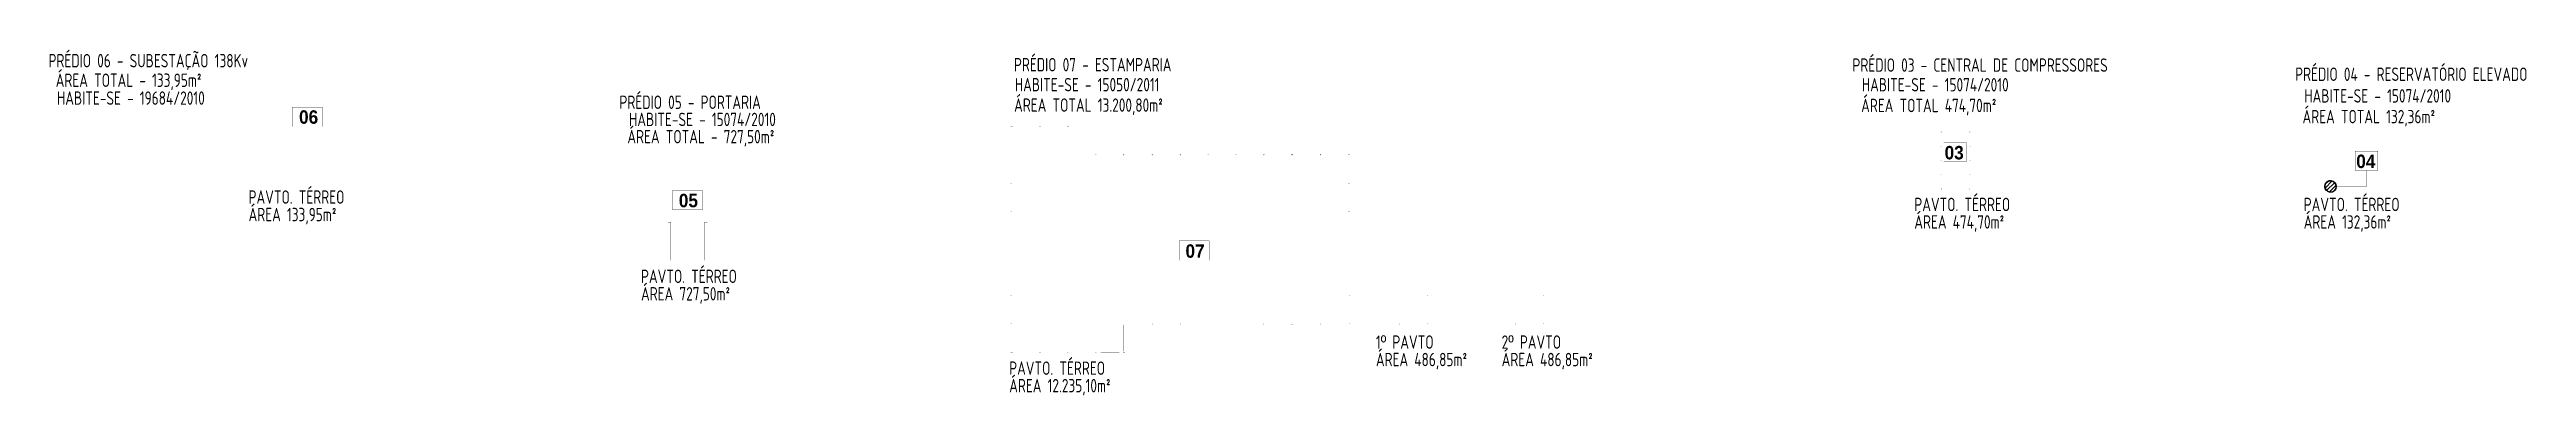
# Model space of a CAD drawing. Header units: millimetres. Extents: x 213327 to 525909, y -6334 to 157033.
# Drawn here: x 228477 to 338796, y -52 to 15361 of the extents above; entities that cross this region are included whole.
import ezdxf
from ezdxf.enums import TextEntityAlignment as Align

# ---------------------------------------------------------------- set-up
doc = ezdxf.new("R2010")
doc.units = ezdxf.units.MM
for name, color, linetype in [('Arq-cota', 1, 'Continuous'), ('Arq-texto', 2, 'Continuous'), ('Existente', 3, 'Continuous'), ('Infra-ruas', 3, 'Continuous')]:
    doc.layers.add(name, color=color, linetype=linetype)
doc.styles.add('BLACK', font='ariblk.ttf')
doc.styles.add('CONART2-5', font='ISOCP.SHX', dxfattribs={"height": 20})

msp = doc.modelspace()

# ---------------------------------------------------------------- texts
at = {"layer": 'Arq-texto', "color": 7, "style": 'CONART2-5', "width": 0.8}
for s, height, p in [('PRÉDIO 06 - SUBESTAÇÃO 138Kv', 597.8622, (228431.04, 14566.04, -3935.55)), ('PRÉDIO 07 - ESTAMPARIA', 597.8622, (271430.95, 14386.77)), ('PRÉDIO 03 - CENTRAL DE COMPRESSORES', 597.8622, (308776.24, 14368.38)), ('PRÉDIO 04 - RESERVATÓRIO ELEVADO', 597.8622, (328494.16, 13961.85, -1964.26)), ('PRÉDIO 05 - PORTARIA', 597.8622, (253859.1, 12713.6)), ('ÁREA TOTAL 13.200,80m²', 597.8622, (271438.1, 12586.31, 0)), ('HABITE-SE - 15050/2011', 597.8622, (271469.39, 13497.07, 0)), ('PAVTO. TÉRREO', 597.8622, (237341.64, 8488.89)), ('PAVTO. TÉRREO', 597.8622, (311532.03, 8159.76, 0)), ('PAVTO. TÉRREO', 597.8622, (328875.33, 8159.76, 0)), ('ÁREA 133,95m²', 597.8622, (237341.64, 7710.03)), ('ÁREA 474,70m²', 597.8622, (311532.03, 7380.9, 0)), ('ÁREA 132,36m²', 597.8622, (328875.33, 7380.9, 0)), ('PAVTO. TÉRREO', 597.8622, (254820.87, 4957.88)), ('ÁREA 727,50m²', 597.8622, (254820.87, 4179.02)), ('1º PAVTO', 597.862, (287552.91, 2028.71, 0)), ('2º PAVTO', 597.862, (293153.17, 2028.71, 0)), ('PAVTO. TÉRREO', 597.8622, (271219.17, 866.11, 0)), ('ÁREA 486,85m²', 597.8622, (287552.91, 1249.85, 0)), ('ÁREA 486,85m²', 597.8622, (293153.17, 1249.85, 0)), ('ÁREA 12.235,10m²', 597.8622, (271219.17, 87.25, 0))]:
    msp.add_text(s, height=height, dxfattribs=at).set_placement(p)
for s, p in [('ÁREA TOTAL - 133,95m²', (235245.09, 13693.86, -3935.55)), ('HABITE-SE - 19684/2010', (235392.2, 12898, -3935.55)), ('ÁREA TOTAL 474,70m² ', (315457.77, 12569.49)), ('HABITE-SE - 15074/2010', (315735.73, 13492.74)), ('HABITE-SE - 15074/2010', (335440.32, 12997.42)), ('HABITE-SE - 15074/2010', (260826.93, 11947.21)), ('ÁREA TOTAL 132,36m²', (334724.4, 12074.17)), ('ÁREA TOTAL - 727,50m²', (260758.83, 11180.81))]:
    msp.add_text(s, height=597.8622, dxfattribs=at).set_placement(p, align=Align.RIGHT)
at = {"layer": 'Arq-texto', "style": 'BLACK', "width": 0.8}
for s, p in [('06', (239588.21, 12053.84, 0)), ('03', (312880.53, 10465.98, 0)), ('04', (331214.74, 10079.25, 0)), ('05', (256503.62, 8333.62, 0)), ('07', (279069.82, 6082.26, 0))]:
    msp.add_text(s, height=600, dxfattribs=at).set_placement(p)

# ---------------------------------------------------------------- hatches: boundary and pattern name
at = {"layer": 'Infra-ruas'}
h = msp.add_hatch(dxfattribs=at)
h.set_pattern_fill('ANSI31', color=256, scale=40, style=0)
h.set_pattern_definition([(45, (238376.51, -68613.69), (-89.80256, 89.80256), [])])
h.paths.add_polyline_path([(330032.21, 9009.36), (330112.21, 9009.36, 12.67108013)])

# ---------------------------------------------------------------- linework, layer by layer
at = {"layer": 'Arq-cota', "const_width": 13.5}
for points in [[(239299.81, 12788.56), (240633.13, 12788.56), (240633.13, 11924.48), (239299.81, 11924.48)], [(331173.02, 10829.79), (332182.01, 10829.79), (332182.01, 9965.71), (331173.02, 9965.71)], [(278795.25, 6832.8), (280128.57, 6832.8), (280128.57, 5968.72), (278795.25, 5968.72)]]:
    msp.add_lwpolyline(points, close=True, dxfattribs=at)
at = {"layer": 'Arq-cota', "const_width": 13.5, "elevation": 0}
for points in [[(312838.8, 11216.52), (313847.79, 11216.52), (313847.79, 10352.44), (312838.8, 10352.44)], [(256229.05, 9084.16), (257562.36, 9084.16), (257562.36, 8220.08), (256229.05, 8220.08)]]:
    msp.add_lwpolyline(points, close=True, dxfattribs=at)
at = {"layer": 'Arq-cota', "const_width": 13.5}
msp.add_lwpolyline([(330307.21, 9261.21), (331677.51, 9261.21), (331677.51, 9965.71)], dxfattribs=at)
at = {"layer": 'Existente', "const_width": 5, "elevation": 0}
for points in [[(286379.88, 10668.03), (286349.88, 10668.03), (286349.88, 10698.03), (286309.88, 10698.03), (286309.88, 10645.03), (285099.88, 10645.03), (285099.88, 10698.03), (285059.88, 10698.03), (285059.88, 10645.03), (283849.88, 10645.03), (283849.88, 10698.03), (283809.88, 10698.03), (283809.88, 10645.03), (282599.88, 10645.03), (282599.88, 10698.03), (282559.88, 10698.03), (282559.88, 10645.03), (281349.88, 10645.03), (281349.88, 10698.03), (281309.88, 10698.03), (281309.88, 10645.03), (280099.88, 10645.03), (280099.88, 10698.03), (280059.88, 10698.03), (280059.88, 10645.03), (278849.88, 10645.03), (278849.88, 10698.03), (278809.88, 10698.03), (278809.88, 10645.03), (277599.88, 10645.03), (277599.88, 10698.03), (277559.88, 10698.03), (277559.88, 10645.03), (276352.38, 10645.03), (276349.88, 10645.03), (276349.88, 10698.03), (276309.88, 10698.03), (276309.88, 10645.03), (275099.88, 10645.03), (275099.88, 10698.03), (275059.88, 10698.03), (275059.88, 10645.03), (273856.88, 10645.03), (273856.88, 10698.03), (273856.88, 11878.03), (273879.88, 11878.03), (273879.88, 11918.03), (273849.88, 11918.03), (273849.88, 11948.03), (273809.88, 11948.03), (273809.88, 11925.03), (272599.88, 11925.03), (272599.88, 11948.03), (272559.88, 11948.03), (272559.88, 11925.03), (271349.88, 11925.03), (271349.88, 11948.03), (271309.88, 11948.03), (271309.88, 11918.03), (271279.88, 11918.03), (271279.88, 10628.03), (271332.88, 10628.03), (271332.88, 9418.03), (271279.88, 9418.03), (271279.88, 9378.03), (271329.88, 9378.03), (271332.88, 9378.03), (271332.88, 8168.03), (271279.88, 8168.03), (271279.88, 8128.03), (271332.88, 8128.03), (271332.88, 6918.03), (271279.88, 6918.03), (271279.88, 6878.03), (271332.88, 6878.03), (271332.88, 5668.03), (271279.88, 5668.03), (271279.88, 5628.03), (271332.88, 5628.03), (271332.88, 4418.03), (271279.88, 4418.03), (271279.88, 4378.03), (271332.88, 4378.03), (271332.88, 3168.03), (271279.88, 3168.03), (271279.88, 1878.03), (271309.88, 1878.03), (271309.88, 1848.03), (271349.88, 1848.03), (271349.88, 1871.03), (272559.88, 1871.03), (272559.88, 1848.03), (272599.88, 1848.03), (272599.88, 1871.03), (273809.88, 1871.03), (273809.88, 1848.03), (273849.88, 1848.03), (273849.88, 1871.03), (275059.88, 1871.03), (275059.88, 1848.03), (275099.88, 1848.03), (275099.88, 1871.03), (275289.88, 1871.03), (275289.88, 1848.03), (276119.88, 1848.03), (276119.88, 1871.03), (276309.88, 1871.03), (276309.88, 1848.03), (276349.88, 1848.03), (276349.88, 1878.03), (276379.88, 1878.03), (276379.88, 1918.03), (276326.88, 1918.03), (276326.88, 3098.03), (276349.88, 3098.03), (276349.88, 3151.03), (277559.88, 3151.03), (277559.88, 3098.03), (277599.88, 3098.03), (277599.88, 3151.03), (278809.88, 3151.03), (278809.88, 3098.03), (278849.88, 3098.03), (278849.88, 3151.03), (280059.88, 3151.03), (280059.88, 3098.03), (280099.88, 3098.03), (280099.88, 3151.03), (281309.88, 3151.03), (281309.88, 3098.03), (281349.88, 3098.03), (281349.88, 3151.03), (282559.88, 3151.03), (282559.88, 3098.03), (282599.88, 3098.03), (282599.88, 3151.03), (283239.88, 3151.03), (283239.88, 3128.03), (283809.88, 3128.03), (283809.88, 3098.03), (283849.88, 3098.03), (283849.88, 3128.03), (284419.88, 3128.03), (284419.88, 3151.03), (285059.88, 3151.03), (285059.88, 3098.03), (285099.88, 3098.03), (285099.88, 3151.03), (286309.88, 3151.03), (286309.88, 3098.03), (286349.88, 3098.03), (286349.88, 3128.03), (286379.88, 3128.03), (286379.88, 3168.03), (286349.88, 3168.03), (286349.88, 4378.03), (286379.88, 4378.03), (286379.88, 4418.03), (286349.88, 4418.03), (286349.88, 5628.03), (286379.88, 5628.03), (286379.88, 5668.03), (286349.88, 5668.03), (286349.88, 6878.03), (286379.88, 6878.03), (286379.88, 6918.03), (286326.88, 6918.03), (286326.88, 8128.03), (286379.88, 8128.03), (286379.88, 8168.03), (286326.88, 8168.03), (286326.88, 9378.03), (286379.88, 9378.03), (286379.88, 9418.03), (286326.88, 9418.03), (286326.88, 10028.03), (286349.88, 10028.03), (286349.88, 10628.03), (286379.88, 10628.03), (286379.88, 10668.03)], [(257647.65, 5969.81), (256147.65, 5969.81), (256147.65, 7669.81), (256022.65, 7669.81), (256022.65, 10369.81), (257772.65, 10369.81), (257772.65, 7669.81), (257650.15, 7669.81), (257647.65, 7669.81), (257647.65, 5969.81)], [(289839.3, 3128.03), (289869.3, 3128.03), (289869.3, 3168.03), (289839.3, 3168.03), (289839.3, 4378.03), (289869.3, 4378.03), (289869.3, 4418.03), (289839.3, 4418.03), (289839.3, 5628.03), (289869.3, 5628.03), (289869.3, 5668.03), (289839.3, 5668.03), (289839.3, 6878.03), (289869.3, 6878.03), (289869.3, 6918.03), (289799.3, 6918.03), (288549.3, 6918.03), (288549.3, 3098.03), (288589.3, 3098.03), (288589.3, 3148.03), (289799.3, 3148.03), (289799.3, 3098.03), (289839.3, 3098.03), (289839.3, 3128.03)], [(295005.04, 3128.03), (295035.04, 3128.03), (295035.04, 3168.03), (295005.04, 3168.03), (295005.04, 4378.03), (295035.04, 4378.03), (295035.04, 4418.03), (295005.04, 4418.03), (295005.04, 5628.03), (295035.04, 5628.03), (295035.04, 5668.03), (295005.04, 5668.03), (295005.04, 6878.03), (295035.04, 6878.03), (295035.04, 6918.03), (294965.04, 6918.03), (293715.04, 6918.03), (293715.04, 3098.03), (293755.04, 3098.03), (293755.04, 3148.03), (294965.04, 3148.03), (294965.04, 3098.03), (295005.04, 3098.03), (295005.04, 3128.03)]]:
    msp.add_lwpolyline(points, dxfattribs=at)
at = {"layer": 'Existente', "const_width": 5}
msp.add_lwpolyline([(313997.89, 11666.69), (314030.89, 11666.69), (314030.89, 11691.69), (314005.89, 11691.69), (314005.89, 11716.69), (313980.89, 11716.69), (313980.89, 11683.69), (312755.89, 11683.69), (312755.89, 11716.69), (312730.89, 11716.69), (312730.89, 11691.69), (312705.89, 11691.69), (312705.89, 11666.69), (312738.89, 11666.69), (312738.89, 11066.69), (312705.89, 11066.69), (312705.89, 11041.69), (312738.89, 11041.69), (312738.89, 10441.69), (312705.89, 10441.69), (312705.89, 10416.69), (312738.89, 10416.69), (312738.89, 9816.69), (312705.89, 9816.69), (312705.89, 9791.69), (312738.89, 9791.69), (312738.89, 9191.69), (312705.89, 9191.69), (312705.89, 9166.69), (312730.89, 9166.69), (312730.89, 9141.69), (312755.89, 9141.69), (312755.89, 9174.69), (313980.89, 9174.69), (313980.89, 9141.69), (314005.89, 9141.69), (314005.89, 9166.69), (314030.89, 9166.69), (314030.89, 9191.69), (313997.89, 9191.69), (313997.89, 9791.69), (314027.53, 9791.69), (314030.89, 9791.69), (314030.89, 9816.69), (313997.89, 9816.69), (313997.89, 10416.69), (314030.89, 10416.69), (314030.89, 10441.69), (313997.89, 10441.69), (313997.89, 11041.69), (314030.89, 11041.69), (314030.89, 11066.69), (313997.89, 11066.69), (313997.89, 11666.69)], dxfattribs=at)
msp.add_lwpolyline([(240673.38, 10584.77), (241693.38, 10584.77), (241693.38, 10005.07), (240673.38, 10005.07)], close=True, dxfattribs=at)
at = {"layer": 'Existente'}
msp.add_arc((330072.21, 9261.21), 255, 268.37889, 260.9751546, dxfattribs=at)
at = {"layer": 'Infra-ruas'}
msp.add_circle((330072.21, 9261.21), 255, dxfattribs=at)

msp.set_redraw_order([(e.dxf.handle, doc.entitydb.next_handle()) for e in msp.query("TEXT MTEXT ATTDEF DIMENSION ARC_DIMENSION")])  # texts and dimensions are drawn at this point

doc.saveas('drawing.dxf')
